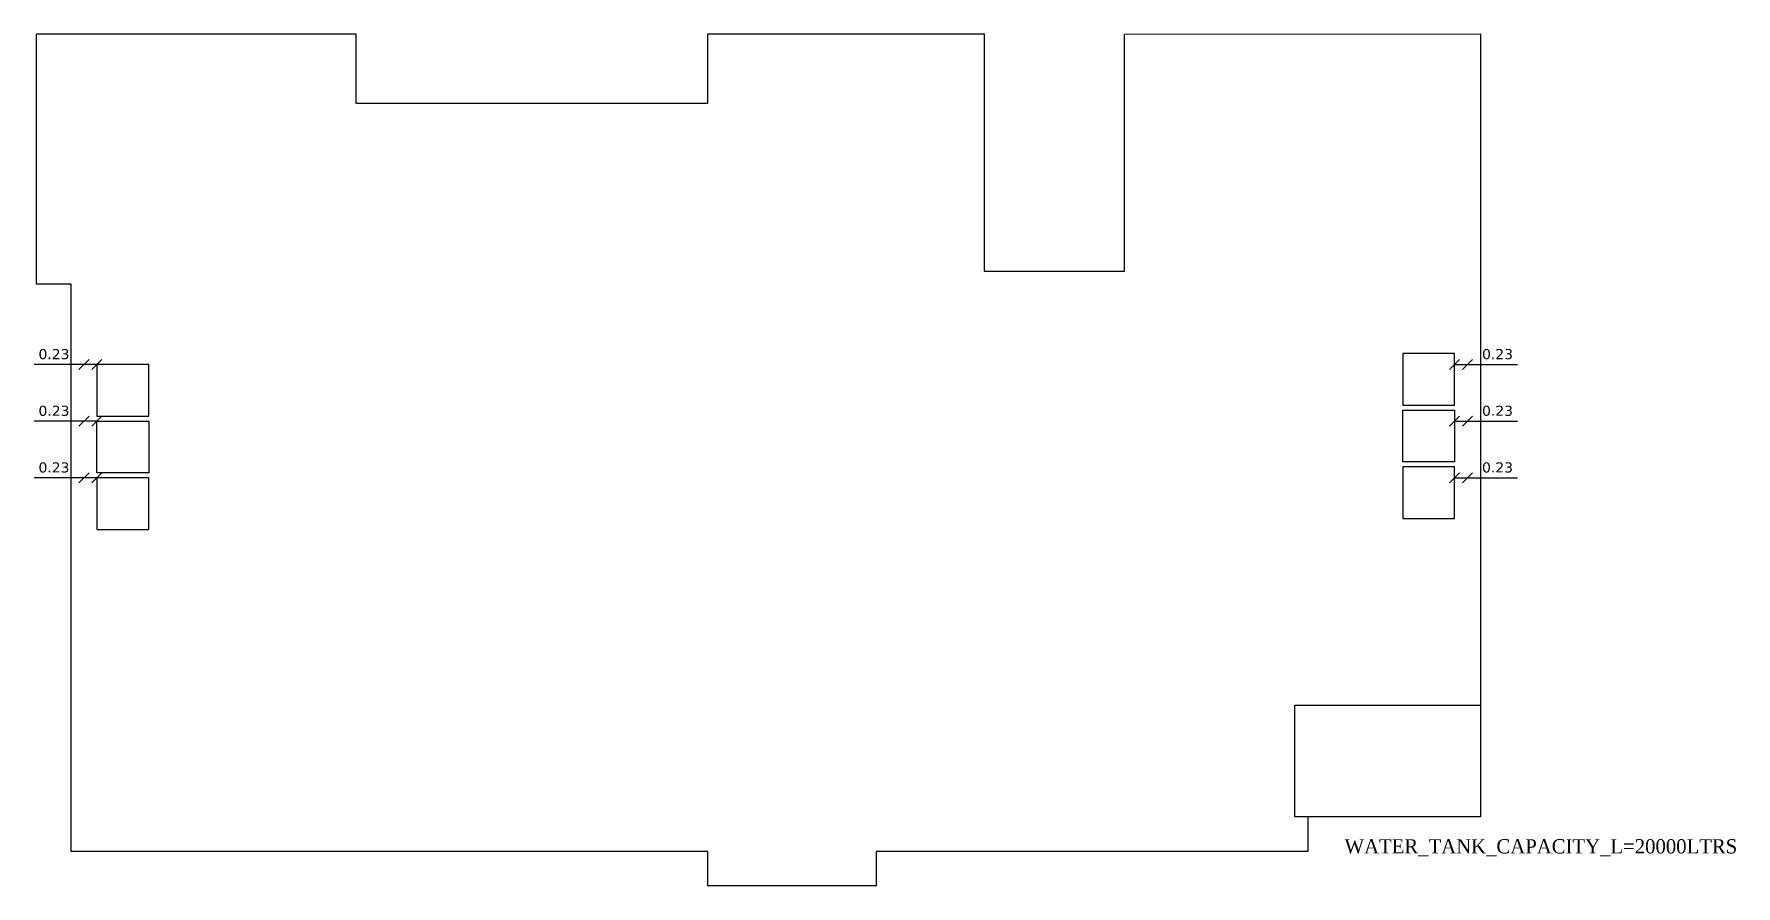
# Model space of a CAD drawing. Header units: metres. Extents: x 617 to 1370, y 693 to 852.
# Drawn here: x 1070.59 to 1100.82, y 775.28 to 790.42 of the extents above; entities that cross this region are included whole.
import ezdxf

# ---------------------------------------------------------------- set-up
doc = ezdxf.new("R2010")
doc.units = ezdxf.units.M
doc.header["$MEASUREMENT"] = 0
doc.header["$PDMODE"] = 2
doc.header["$PDSIZE"] = 50
doc.layers.get('0').update_dxf_attribs({"lineweight": 0})
doc.layers.get('Defpoints').update_dxf_attribs({"lineweight": 0})
for name, color, linetype in [('BLK_1_FLR_5_ROOF_AREA', 54, 'Continuous'), ('SOLAR_WATER_HEATER', 1, 'Continuous'), ('WATER_TANK_CALCULATION', 150, 'Continuous')]:
    doc.layers.add(name, color=color, linetype=linetype)
doc.styles.add('ED', font='romantic.ttf', dxfattribs={"width": 0.96})
doc.styles.get("Standard").update_dxf_attribs({"font": 'verdana.ttf', "height": 0.18})
doc.dimstyles.get("Standard").update_dxf_attribs({"dimscale": 0, "dimtxt": 0.18, "dimasz": 0.18, "dimexe": 0.18, "dimexo": 0.0625, "dimgap": 0.09, "dimtad": 1, "dimtoh": 1, "dimzin": 0, "dimdsep": 46, "dimtxsty": 'Standard', "dimblk": 'OBLIQUE', "dimcen": 0.09, "dimse1": 1, "dimse2": 1, "dimadec": 0, "dimazin": 0, "dimtfac": 1, "dimtofl": 0, "dimtmove": 0, "dimatfit": 3, "dimldrblk": 'OBLIQUE', "dimfxl": 1, "dimtolj": 1, "dimtzin": 0, "dimarcsym": 0})

msp = doc.modelspace()

# ---------------------------------------------------------------- texts
at = {"layer": 'WATER_TANK_CALCULATION', "linetype": 'ByBlock', "insert": (1093.868, 776.115), "char_height": 0.25379, "attachment_point": 1, "style": 'ED'}
msp.add_mtext_dynamic_manual_height_columns('WATER_TANK_CAPACITY_L=20000LTRS', width=6.8667, gutter_width=1.269, heights=[0], dxfattribs=at)

# ---------------------------------------------------------------- blocks, each defined once
blk = doc.blocks.new('_Oblique')
at = {"color": 0, "linetype": 'ByBlock', "lineweight": -2}
blk.add_line((-0.5, -0.5), (0.5, 0.5), dxfattribs=at)
blk = doc.blocks.new('*D368')
at = {"layer": 'Defpoints', "color": 0}
for p in [(1071.48, 784.55), (1071.48, 784.55), (1071.71, 784.55)]:
    blk.add_point(p, dxfattribs=at)
at = {"layer": 'SOLAR_WATER_HEATER', "color": 0, "lineweight": -2}
for p, q in [((1071.48, 784.55), (1070.593, 784.55)), ((1071.71, 784.55), (1071.48, 784.55))]:
    blk.add_line(p, q, dxfattribs=at)
at = {"layer": 'SOLAR_WATER_HEATER', "color": 0, "lineweight": -2, "xscale": 0.18, "yscale": 0.18, "zscale": 0.18, "rotation": 180}
blk.add_blockref('_Oblique', (1071.48, 784.55), dxfattribs=at)
at = {"layer": 'SOLAR_WATER_HEATER', "color": 0, "lineweight": -2, "xscale": 0.18, "yscale": 0.18, "zscale": 0.18}
blk.add_blockref('_Oblique', (1071.71, 784.55), dxfattribs=at)
at = {"layer": 'SOLAR_WATER_HEATER', "color": 0, "insert": (1070.947, 784.734), "char_height": 0.18, "attachment_point": 5}
blk.add_mtext('\\A1;0.23', dxfattribs=at)
blk = doc.blocks.new('*D369')
at = {"layer": 'Defpoints', "color": 0}
for p in [(1071.48, 783.543), (1071.48, 783.543), (1071.71, 783.543)]:
    blk.add_point(p, dxfattribs=at)
at = {"layer": 'SOLAR_WATER_HEATER', "color": 0, "lineweight": -2}
for p, q in [((1071.48, 783.543), (1070.593, 783.543)), ((1071.71, 783.543), (1071.48, 783.543))]:
    blk.add_line(p, q, dxfattribs=at)
at = {"layer": 'SOLAR_WATER_HEATER', "color": 0, "lineweight": -2, "xscale": 0.18, "yscale": 0.18, "zscale": 0.18, "rotation": 180}
blk.add_blockref('_Oblique', (1071.48, 783.543), dxfattribs=at)
at = {"layer": 'SOLAR_WATER_HEATER', "color": 0, "lineweight": -2, "xscale": 0.18, "yscale": 0.18, "zscale": 0.18}
blk.add_blockref('_Oblique', (1071.71, 783.543), dxfattribs=at)
at = {"layer": 'SOLAR_WATER_HEATER', "color": 0, "insert": (1070.947, 783.727), "char_height": 0.18, "attachment_point": 5}
blk.add_mtext('\\A1;0.23', dxfattribs=at)
blk = doc.blocks.new('*D370')
at = {"layer": 'Defpoints', "color": 0}
for p in [(1071.48, 782.536), (1071.48, 782.536), (1071.71, 782.536)]:
    blk.add_point(p, dxfattribs=at)
at = {"layer": 'SOLAR_WATER_HEATER', "color": 0, "lineweight": -2}
for p, q in [((1071.48, 782.536), (1070.593, 782.536)), ((1071.71, 782.536), (1071.48, 782.536))]:
    blk.add_line(p, q, dxfattribs=at)
at = {"layer": 'SOLAR_WATER_HEATER', "color": 0, "lineweight": -2, "xscale": 0.18, "yscale": 0.18, "zscale": 0.18, "rotation": 180}
blk.add_blockref('_Oblique', (1071.48, 782.536), dxfattribs=at)
at = {"layer": 'SOLAR_WATER_HEATER', "color": 0, "lineweight": -2, "xscale": 0.18, "yscale": 0.18, "zscale": 0.18}
blk.add_blockref('_Oblique', (1071.71, 782.536), dxfattribs=at)
at = {"layer": 'SOLAR_WATER_HEATER', "color": 0, "insert": (1070.947, 782.72), "char_height": 0.18, "attachment_point": 5}
blk.add_mtext('\\A1;0.23', dxfattribs=at)
blk = doc.blocks.new('*D371')
at = {"layer": 'Defpoints', "color": 0}
for p in [(1095.822, 784.55), (1096.052, 784.55), (1096.052, 784.55)]:
    blk.add_point(p, dxfattribs=at)
at = {"layer": 'SOLAR_WATER_HEATER', "color": 0, "lineweight": -2}
for p, q in [((1095.822, 784.55), (1096.052, 784.55)), ((1096.052, 784.55), (1096.939, 784.55))]:
    blk.add_line(p, q, dxfattribs=at)
at = {"layer": 'SOLAR_WATER_HEATER', "color": 0, "lineweight": -2, "xscale": 0.18, "yscale": 0.18, "zscale": 0.18, "rotation": 180}
blk.add_blockref('_Oblique', (1095.822, 784.55), dxfattribs=at)
at = {"layer": 'SOLAR_WATER_HEATER', "color": 0, "lineweight": -2, "xscale": 0.18, "yscale": 0.18, "zscale": 0.18}
blk.add_blockref('_Oblique', (1096.052, 784.55), dxfattribs=at)
at = {"layer": 'SOLAR_WATER_HEATER', "color": 0, "insert": (1096.585, 784.734), "char_height": 0.18, "attachment_point": 5}
blk.add_mtext('\\A1;0.23', dxfattribs=at)
blk = doc.blocks.new('*D372')
at = {"layer": 'Defpoints', "color": 0}
for p in [(1095.822, 783.543), (1096.052, 783.543), (1096.052, 783.543)]:
    blk.add_point(p, dxfattribs=at)
at = {"layer": 'SOLAR_WATER_HEATER', "color": 0, "lineweight": -2}
for p, q in [((1095.822, 783.543), (1096.052, 783.543)), ((1096.052, 783.543), (1096.939, 783.543))]:
    blk.add_line(p, q, dxfattribs=at)
at = {"layer": 'SOLAR_WATER_HEATER', "color": 0, "lineweight": -2, "xscale": 0.18, "yscale": 0.18, "zscale": 0.18, "rotation": 180}
blk.add_blockref('_Oblique', (1095.822, 783.543), dxfattribs=at)
at = {"layer": 'SOLAR_WATER_HEATER', "color": 0, "lineweight": -2, "xscale": 0.18, "yscale": 0.18, "zscale": 0.18}
blk.add_blockref('_Oblique', (1096.052, 783.543), dxfattribs=at)
at = {"layer": 'SOLAR_WATER_HEATER', "color": 0, "insert": (1096.585, 783.727), "char_height": 0.18, "attachment_point": 5}
blk.add_mtext('\\A1;0.23', dxfattribs=at)
blk = doc.blocks.new('*D373')
at = {"layer": 'Defpoints', "color": 0}
for p in [(1095.822, 782.536), (1096.052, 782.536), (1096.052, 782.536)]:
    blk.add_point(p, dxfattribs=at)
at = {"layer": 'SOLAR_WATER_HEATER', "color": 0, "lineweight": -2}
for p, q in [((1095.822, 782.536), (1096.052, 782.536)), ((1096.052, 782.536), (1096.939, 782.536))]:
    blk.add_line(p, q, dxfattribs=at)
at = {"layer": 'SOLAR_WATER_HEATER', "color": 0, "lineweight": -2, "xscale": 0.18, "yscale": 0.18, "zscale": 0.18, "rotation": 180}
blk.add_blockref('_Oblique', (1095.822, 782.536), dxfattribs=at)
at = {"layer": 'SOLAR_WATER_HEATER', "color": 0, "lineweight": -2, "xscale": 0.18, "yscale": 0.18, "zscale": 0.18}
blk.add_blockref('_Oblique', (1096.052, 782.536), dxfattribs=at)
at = {"layer": 'SOLAR_WATER_HEATER', "color": 0, "insert": (1096.585, 782.72), "char_height": 0.18, "attachment_point": 5}
blk.add_mtext('\\A1;0.23', dxfattribs=at)

# ---------------------------------------------------------------- dimensions: what is measured, and where the dimension line sits
at = {"layer": 'SOLAR_WATER_HEATER'}
for base, p1, p2, picture, middle in [((1071.48, 784.55), (1071.71, 784.55), (1071.48, 784.55), '*D368', (1070.947, 784.734)), ((1071.48, 783.543), (1071.71, 783.543), (1071.48, 783.543), '*D369', (1070.947, 783.727)), ((1071.48, 782.536), (1071.71, 782.536), (1071.48, 782.536), '*D370', (1070.947, 782.72))]:
    dim = msp.add_linear_dim(base=base, p1=p1, p2=p2, dimstyle='Standard', override={"dimscale": 1}, dxfattribs=at)
    dim.commit()
    dim.dimension.update_dxf_attribs({"geometry": picture, "text_midpoint": middle})
for base, p1, p2, picture, middle in [((1096.052, 784.55), (1095.822, 784.55), (1096.052, 784.55), '*D371', (1096.585, 784.734)), ((1096.052, 783.543), (1095.822, 783.543), (1096.052, 783.543), '*D372', (1096.585, 783.727)), ((1096.052, 782.536), (1095.822, 782.536), (1096.052, 782.536), '*D373', (1096.585, 782.72))]:
    dim = msp.add_linear_dim(base=base, p1=p1, p2=p2, angle=180, dimstyle='Standard', override={"dimscale": 1}, dxfattribs=at)
    dim.commit()
    dim.dimension.update_dxf_attribs({"geometry": picture, "text_midpoint": middle})

# ---------------------------------------------------------------- linework, layer by layer
at = {"layer": 'BLK_1_FLR_5_ROOF_AREA'}
msp.add_lwpolyline([(1071.25, 775.896), (1071.25, 785.978), (1070.637, 785.978), (1070.637, 790.425), (1076.31, 790.425), (1076.31, 789.198), (1082.558, 789.198), (1082.558, 790.425), (1087.465, 790.425), (1087.465, 786.208), (1089.957, 786.208), (1089.957, 790.424), (1096.282, 790.425), (1096.282, 776.51), (1093.215, 776.51), (1093.215, 775.896), (1085.548, 775.896), (1085.548, 775.283), (1082.558, 775.283), (1082.558, 775.896)], close=True, dxfattribs=at)
at = {"layer": 'SOLAR_WATER_HEATER', "color": 1}
for points in [[(1094.902, 783.826), (1095.822, 783.826), (1095.822, 784.746), (1094.902, 784.746)], [(1071.71, 783.63), (1072.63, 783.63), (1072.63, 784.55), (1071.71, 784.55)], [(1072.63, 782.623), (1071.71, 782.623), (1071.71, 783.543), (1072.63, 783.543)], [(1095.822, 782.82), (1094.902, 782.82), (1094.902, 783.74), (1095.822, 783.74)], [(1094.902, 781.813), (1095.822, 781.813), (1095.822, 782.733), (1094.902, 782.733)], [(1071.71, 781.616), (1072.63, 781.616), (1072.63, 782.536), (1071.71, 782.536)]]:
    msp.add_lwpolyline(points, close=True, dxfattribs=at)
at = {"layer": 'WATER_TANK_CALCULATION', "linetype": 'ByBlock'}
msp.add_lwpolyline([(1092.985, 778.499), (1096.282, 778.499), (1096.282, 776.51), (1092.985, 776.51)], close=True, dxfattribs=at)

msp.set_redraw_order([(e.dxf.handle, doc.entitydb.next_handle()) for e in msp.query("TEXT MTEXT ATTDEF DIMENSION ARC_DIMENSION")])  # texts and dimensions are drawn at this point

doc.saveas('drawing.dxf')
